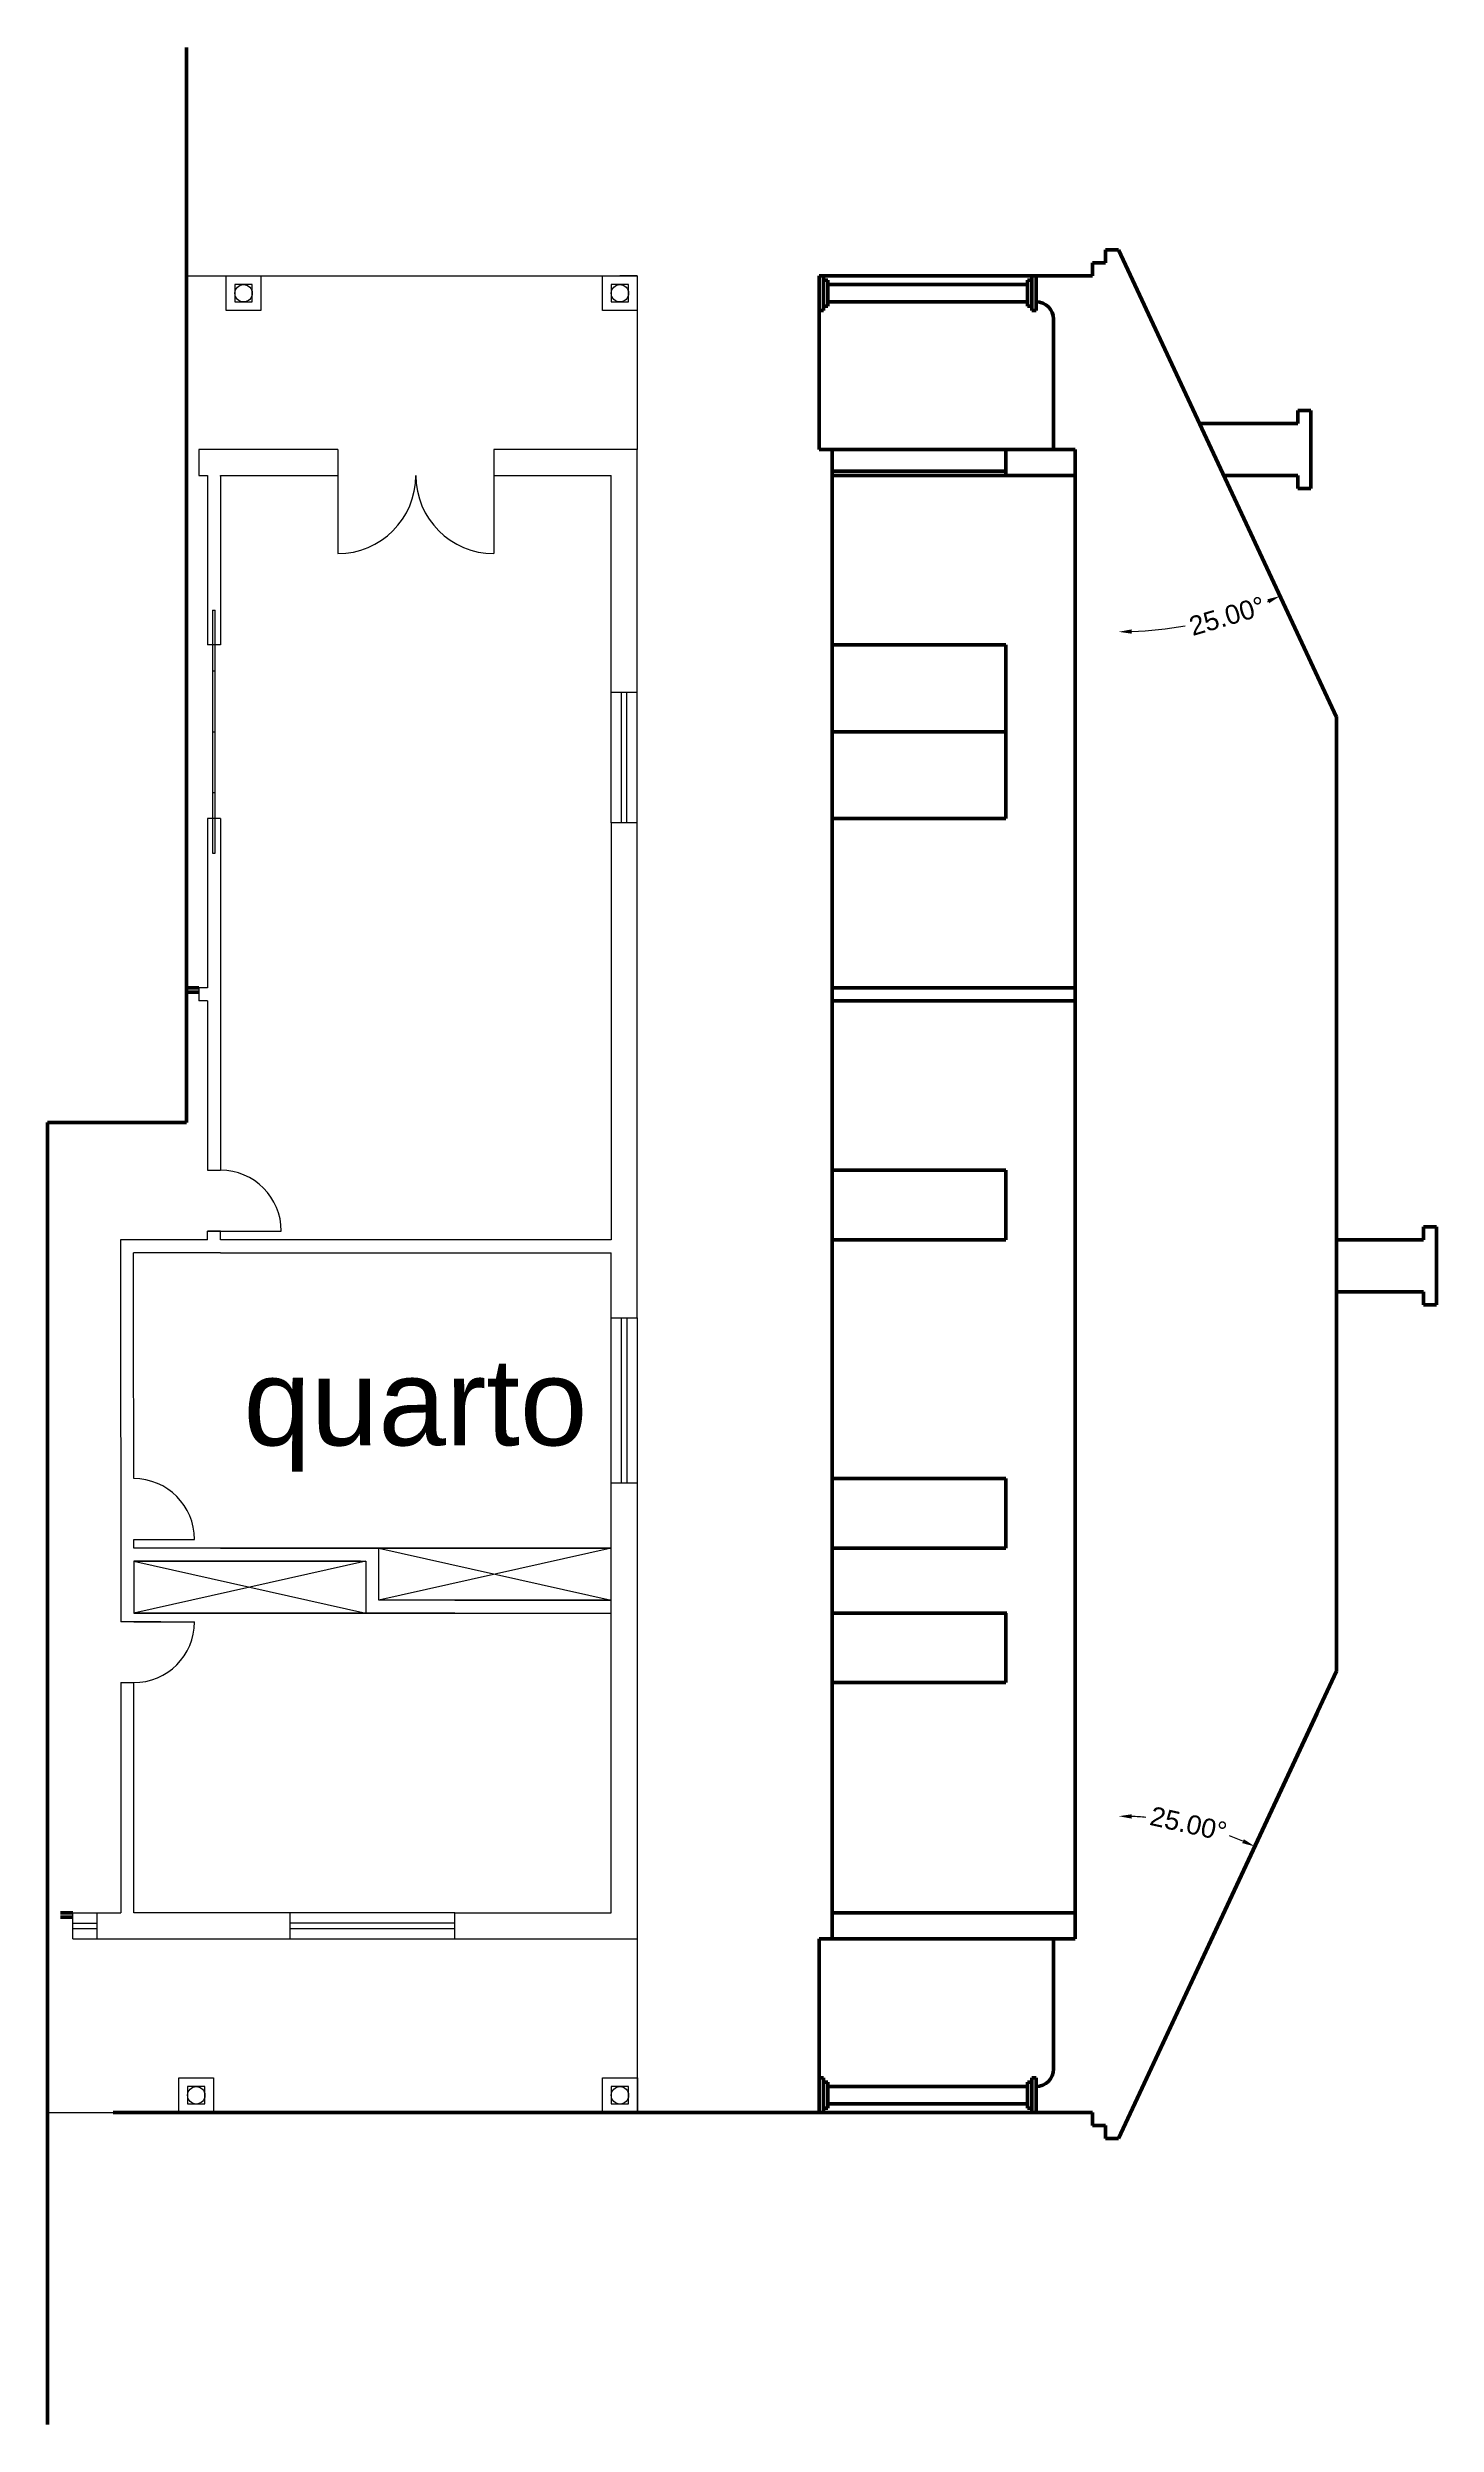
# Model space of a CAD drawing. Header units: millimetres. Extents: x 1315 to 1720, y -131 to -50.
# Drawn here: x 1601.47 to 1617.46, y -87.83 to -60.46 of the extents above; entities that cross this region are included whole.
import ezdxf

# ---------------------------------------------------------------- set-up
doc = ezdxf.new("R2010")
doc.units = ezdxf.units.MM
doc.layers.add('cortes', color=6, linetype='Continuous')
doc.styles.get("Standard").update_dxf_attribs({"font": 'ARIALUNI.TTF', "height": 0.22})
doc.dimstyles.get("Standard").update_dxf_attribs({"dimtxt": 0.15, "dimasz": 0.15, "dimexe": 0.0625, "dimexo": 0.0625, "dimgap": 0.0625, "dimtad": 0, "dimzin": 0, "dimdsep": 46, "dimtxsty": 'Standard', "dimcen": 2.5, "dimclrd": 256, "dimclre": 256, "dimclrt": 256, "dimazin": 0, "dimtfac": 1, "dimtofl": 0, "dimtmove": 0, "dimatfit": 3, "dimfxl": 0.0625, "dimfxlon": 1, "dimtolj": 1, "dimtzin": 0, "dimlwd": -1, "dimlwe": -1, "dimarcsym": 0})

msp = doc.modelspace()

# ---------------------------------------------------------------- texts
at = {"lineweight": 100, "ltscale": 0.05, "insert": (1603.723, -75.555), "char_height": 1, "attachment_point": 1}
msp.add_mtext_dynamic_manual_height_columns('quarto', width=61.49092, gutter_width=88.691, heights=[0], dxfattribs=at)

# ---------------------------------------------------------------- blocks, each defined once
blk = doc.blocks.new('*D159')
at = {"layer": 'cortes', "ltscale": 0.05, "transparency": 16777216}
for start, end in [(85.1443, 87.6846), (67.3154, 69.8557)]:
    blk.add_arc((1613.802, -84.537), 3.712, start, end, dxfattribs=at)
at = {"layer": 'cortes', "lineweight": 100, "ltscale": 0.05, "transparency": 16777216}
for points in [[(1613.952, -80.853), (1613.953, -80.803), (1613.802, -80.825)], [(1615.244, -81.09), (1615.224, -81.135), (1615.371, -81.173)]]:
    blk.add_solid(points, dxfattribs=at)
at = {"layer": 'Defpoints', "color": 0, "lineweight": 100, "ltscale": 0.05, "transparency": 16777216}
for p in [(1613.802, -62.787), (1616.083, -79.646), (1614.867, -80.981), (1613.802, -84.537), (1613.802, -84.537)]:
    blk.add_point(p, dxfattribs=at)
at = {"layer": 'cortes', "lineweight": 100, "ltscale": 0.05, "transparency": 16777216, "insert": (1614.606, -80.913), "char_height": 0.22, "attachment_point": 5, "rotation": 347.5}
blk.add_mtext('\\A1;25.00°', dxfattribs=at)
blk = doc.blocks.new('*D160')
at = {"layer": 'cortes', "ltscale": 0.05, "transparency": 16777216}
for start, end in [(292.9362, 293.0463), (271.9537, 280.0467)]:
    blk.add_arc((1613.802, -62.787), 4.399, start, end, dxfattribs=at)
at = {"layer": 'cortes', "lineweight": 100, "ltscale": 0.05, "transparency": 16777216}
for points in [[(1615.514, -66.813), (1615.535, -66.858), (1615.661, -66.775)], [(1613.953, -67.209), (1613.952, -67.159), (1613.802, -67.187)]]:
    blk.add_solid(points, dxfattribs=at)
at = {"layer": 'Defpoints', "color": 0, "lineweight": 100, "ltscale": 0.05, "transparency": 16777216}
for p in [(1613.802, -62.787), (1613.802, -62.787), (1614.44, -67.14), (1616.312, -68.17), (1613.802, -84.537)]:
    blk.add_point(p, dxfattribs=at)
at = {"layer": 'cortes', "lineweight": 100, "ltscale": 0.05, "transparency": 16777216, "insert": (1615.051, -67.006), "char_height": 0.22, "attachment_point": 5, "rotation": 16.4915}
blk.add_mtext('\\A1;25.00°', dxfattribs=at)

# ---------------------------------------------------------------- dimensions: what is measured, and where the dimension line sits
at = {"layer": 'cortes', "lineweight": 100, "ltscale": 0.05}
dim = msp.add_angular_dim_2l(base=(1614.867, -80.981), line1=((1613.802, -62.787), (1613.802, -84.537)), line2=((1613.802, -84.537), (1616.083, -79.646)), dimstyle='Standard', dxfattribs=at)
dim.commit()
dim.dimension.update_dxf_attribs({"geometry": '*D159', "text_midpoint": (1614.606, -80.913)})
dim = msp.add_angular_dim_2l(base=(1614.44, -67.14), line1=((1613.802, -62.787), (1613.802, -84.537)), line2=((1613.802, -62.787), (1616.312, -68.17)), dimstyle='Standard', dxfattribs=at)
dim.commit()
dim.dimension.update_dxf_attribs({"geometry": '*D160', "text_midpoint": (1615.051, -67.006), "dimtype": 162})

# ---------------------------------------------------------------- linework, layer by layer
at = {"color": 3}
for p, q in [((1603.066, -63.087), (1608.258, -63.087)), ((1608.258, -63.087), (1608.058, -63.087)), ((1608.258, -63.087), (1608.258, -63.501)), ((1608.258, -63.087), (1608.258, -63.287)), ((1608.258, -63.087), (1608.258, -65.087)), ((1604.808, -65.087), (1603.208, -65.087)), ((1603.208, -65.087), (1603.208, -65.387)), ((1604.808, -65.087), (1604.808, -65.387)), ((1608.258, -65.087), (1606.608, -65.087)), ((1606.608, -65.087), (1606.608, -65.387)), ((1608.258, -67.887), (1608.258, -65.087)), ((1603.208, -65.387), (1603.308, -65.387)), ((1603.308, -65.387), (1603.308, -66.002)), ((1603.308, -65.387), (1603.308, -65.387)), ((1603.458, -65.393), (1603.458, -65.387)), ((1603.458, -65.387), (1604.808, -65.387)), ((1603.458, -65.393), (1603.458, -67.337)), ((1604.808, -65.387), (1604.808, -66.287)), ((1604.808, -65.387), (1604.808, -65.387)), ((1606.608, -65.387), (1607.958, -65.387)), ((1606.608, -65.387), (1606.608, -66.287)), ((1607.958, -67.887), (1607.958, -65.387)), ((1603.308, -66.002), (1603.308, -67.337)), ((1603.368, -66.937), (1603.368, -69.737)), ((1603.368, -66.937), (1603.398, -66.937)), ((1603.398, -69.737), (1603.398, -66.937)), ((1603.398, -66.937), (1603.398, -66.937)), ((1603.458, -67.337), (1603.308, -67.337)), ((1603.368, -67.637), (1603.398, -67.637)), ((1607.958, -69.387), (1607.958, -67.887)), ((1608.258, -67.887), (1607.958, -67.887)), ((1607.958, -67.887), (1607.958, -67.887)), ((1608.078, -69.387), (1608.078, -67.887)), ((1608.138, -69.387), (1608.138, -67.887)), ((1608.258, -69.387), (1608.258, -67.887)), ((1603.368, -68.337), (1603.398, -68.337)), ((1603.368, -69.037), (1603.398, -69.037)), ((1603.458, -69.337), (1603.308, -69.337)), ((1603.308, -69.337), (1603.308, -71.287)), ((1603.458, -69.337), (1603.458, -71.437)), ((1608.258, -69.387), (1607.958, -69.387)), ((1607.958, -69.387), (1607.958, -74.187)), ((1608.258, -75.087), (1608.258, -69.387)), ((1603.368, -69.737), (1603.398, -69.737)), ((1603.308, -71.287), (1603.208, -71.287)), ((1603.208, -71.287), (1603.208, -71.287)), ((1603.208, -71.287), (1603.208, -71.437)), ((1603.308, -71.437), (1603.208, -71.437)), ((1603.308, -71.437), (1603.308, -73.387)), ((1603.458, -71.437), (1603.458, -73.387)), ((1603.308, -73.387), (1603.458, -73.387)), ((1603.458, -74.087), (1603.308, -74.087)), ((1603.308, -74.087), (1603.458, -74.087)), ((1603.308, -74.187), (1603.308, -74.087)), ((1603.458, -74.187), (1603.458, -74.087)), ((1603.458, -74.087), (1604.158, -74.087)), ((1602.457, -74.187), (1602.307, -74.187)), ((1602.307, -74.187), (1602.308, -74.337)), ((1602.308, -74.337), (1602.309, -78.587)), ((1603.308, -74.187), (1602.457, -74.187)), ((1602.458, -75.087), (1602.458, -74.337)), ((1603.458, -74.337), (1602.458, -74.337)), ((1607.958, -74.187), (1603.458, -74.187)), ((1603.458, -74.337), (1607.958, -74.337)), ((1607.958, -74.187), (1607.958, -74.187)), ((1607.958, -74.337), (1607.958, -74.337)), ((1607.958, -75.087), (1607.958, -74.337)), ((1602.459, -76.938), (1602.458, -75.087)), ((1607.958, -76.987), (1607.958, -75.087)), ((1607.958, -75.087), (1608.258, -75.087)), ((1608.078, -76.987), (1608.078, -75.087)), ((1608.138, -75.087), (1608.138, -76.987)), ((1608.258, -75.087), (1608.258, -76.987)), ((1607.958, -78.237), (1607.958, -76.987)), ((1607.958, -76.987), (1608.258, -76.987)), ((1608.259, -82.237), (1608.259, -76.987)), ((1602.459, -77.737), (1602.459, -77.637)), ((1602.459, -77.637), (1603.159, -77.637)), ((1607.958, -77.737), (1602.459, -77.737)), ((1605.069, -77.887), (1602.459, -77.887)), ((1602.459, -77.887), (1605.084, -77.887)), ((1602.459, -77.887), (1605.094, -77.887)), ((1602.459, -77.887), (1605.134, -77.887)), ((1605.134, -77.887), (1602.459, -78.487)), ((1602.459, -77.887), (1605.134, -78.487)), ((1602.459, -77.887), (1602.459, -78.487)), ((1603.458, -77.737), (1607.958, -77.737)), ((1603.458, -77.887), (1605.069, -77.887)), ((1605.134, -77.887), (1605.134, -78.487)), ((1605.283, -78.337), (1605.283, -77.737)), ((1607.958, -77.737), (1605.283, -78.337)), ((1605.283, -77.737), (1607.958, -78.337)), ((1607.958, -78.237), (1607.958, -78.237)), ((1607.959, -78.487), (1607.958, -78.237)), ((1606.159, -78.487), (1602.459, -78.487)), ((1602.459, -78.487), (1607.959, -78.487)), ((1602.459, -78.487), (1605.069, -78.487)), ((1607.958, -78.337), (1605.283, -78.337)), ((1607.958, -78.337), (1605.333, -78.337)), ((1606.159, -78.337), (1605.348, -78.337)), ((1606.159, -78.337), (1607.958, -78.337)), ((1607.959, -81.937), (1607.959, -78.487)), ((1602.459, -78.587), (1602.309, -78.587)), ((1602.773, -78.587), (1602.459, -78.587)), ((1602.459, -78.587), (1603.159, -78.587)), ((1602.309, -79.287), (1602.309, -81.108)), ((1602.309, -79.287), (1602.459, -79.287)), ((1602.459, -80.873), (1602.459, -79.287)), ((1602.459, -81.937), (1602.459, -80.873)), ((1602.309, -81.108), (1602.309, -81.937)), ((1601.759, -81.937), (1602.24, -81.937)), ((1601.759, -82.237), (1601.759, -81.937)), ((1601.759, -82.057), (1602.039, -82.057)), ((1602.039, -82.237), (1602.039, -81.937)), ((1602.24, -81.937), (1602.309, -81.937)), ((1602.609, -81.937), (1602.459, -81.937)), ((1603.017, -81.937), (1602.609, -81.937)), ((1604.259, -81.937), (1603.017, -81.937)), ((1604.259, -82.237), (1604.259, -81.937)), ((1606.159, -81.937), (1604.259, -81.937)), ((1606.159, -82.057), (1604.259, -82.057)), ((1606.159, -82.237), (1606.159, -81.937)), ((1606.159, -81.937), (1607.959, -81.937)), ((1607.959, -81.937), (1607.959, -81.937)), ((1608.259, -82.237), (1608.259, -81.937)), ((1601.759, -82.117), (1602.039, -82.117)), ((1601.759, -82.237), (1601.759, -82.237)), ((1601.759, -82.237), (1602.039, -82.237)), ((1602.039, -82.237), (1604.259, -82.237)), ((1604.259, -82.117), (1606.159, -82.117)), ((1604.259, -82.237), (1606.159, -82.237)), ((1604.259, -82.237), (1608.259, -82.237)), ((1608.259, -82.237), (1608.259, -82.237)), ((1608.259, -84.237), (1608.259, -82.237)), ((1601.466, -84.237), (1602.979, -84.237)), ((1601.466, -84.237), (1602.979, -84.237)), ((1602.979, -84.237), (1603.179, -84.237)), ((1603.379, -84.237), (1607.859, -84.237)), ((1608.259, -84.237), (1607.936, -84.237))]:
    msp.add_line(p, q, dxfattribs=at)
for points in [[(1603.524, -63.487), (1603.524, -63.087), (1603.924, -63.087), (1603.924, -63.487)], [(1603.824, -63.387), (1603.824, -63.187), (1603.624, -63.187), (1603.624, -63.387)], [(1607.858, -63.487), (1607.858, -63.087), (1608.258, -63.087), (1608.258, -63.487)], [(1608.158, -63.387), (1608.158, -63.187), (1607.958, -63.187), (1607.958, -63.387)], [(1602.979, -84.237), (1602.979, -83.837), (1603.379, -83.837), (1603.379, -84.237)], [(1603.279, -84.137), (1603.279, -83.937), (1603.079, -83.937), (1603.079, -84.137)], [(1607.859, -84.237), (1607.859, -83.837), (1608.259, -83.837), (1608.259, -84.237)], [(1608.159, -84.137), (1608.159, -83.937), (1607.959, -83.937), (1607.959, -84.137)]]:
    msp.add_lwpolyline(points, close=True, dxfattribs=at)
for centre in [(1603.724, -63.289), (1608.058, -63.289), (1603.179, -84.039), (1608.059, -84.039)]:
    msp.add_circle(centre, 0.1, dxfattribs=at)
for centre, radius, start, end in [((1604.808, -65.387), 0.9, 270, 0), ((1606.608, -65.387), 0.9, 180, 270), ((1603.458, -74.087), 0.7, 0, 90), ((1602.459, -77.638), 0.7, 0.0462, 90), ((1602.459, -78.587), 0.7, 270, 0)]:
    msp.add_arc(centre, radius, start, end, dxfattribs=at)
at = {"layer": 'cortes', "lineweight": 100, "ltscale": 0.05}
for p, q in [((1603.066, -60.459), (1603.066, -72.836)), ((1613.502, -63.087), (1613.502, -62.937)), ((1613.502, -62.937), (1613.652, -62.937)), ((1613.652, -62.937), (1613.652, -62.787)), ((1613.652, -62.787), (1613.802, -62.787)), ((1613.802, -62.787), (1616.312, -68.17)), ((1610.352, -63.487), (1610.352, -63.087)), ((1610.402, -63.087), (1610.352, -63.087)), ((1610.352, -63.087), (1610.352, -65.087)), ((1610.402, -63.137), (1610.402, -63.087)), ((1610.402, -63.087), (1610.502, -63.087)), ((1610.452, -63.137), (1610.402, -63.137)), ((1610.402, -63.137), (1610.402, -63.437)), ((1610.452, -63.187), (1610.452, -63.137)), ((1612.752, -63.187), (1610.452, -63.187)), ((1610.452, -63.187), (1610.452, -63.387)), ((1610.502, -63.087), (1613.502, -63.087)), ((1612.752, -63.187), (1612.752, -63.137)), ((1612.752, -63.137), (1612.802, -63.137)), ((1612.752, -63.187), (1612.752, -63.412)), ((1612.802, -63.137), (1612.802, -63.087)), ((1612.802, -63.087), (1612.852, -63.087)), ((1612.802, -63.137), (1612.802, -63.437)), ((1612.852, -63.087), (1612.852, -63.487)), ((1613.502, -63.087), (1613.052, -63.087)), ((1613.502, -63.087), (1613.052, -63.087)), ((1610.402, -63.487), (1610.352, -63.487)), ((1610.452, -63.437), (1610.402, -63.437)), ((1610.402, -63.437), (1610.402, -63.487)), ((1610.452, -63.387), (1612.752, -63.387)), ((1610.452, -63.387), (1610.452, -63.437)), ((1612.752, -63.387), (1612.752, -63.437)), ((1612.752, -63.437), (1612.802, -63.437)), ((1612.802, -63.437), (1612.802, -63.487)), ((1612.802, -63.487), (1612.852, -63.487)), ((1613.052, -63.587), (1613.052, -65.087)), ((1615.015, -64.787), (1614.735, -64.787)), ((1615.015, -64.787), (1615.865, -64.787)), ((1615.865, -64.787), (1615.865, -64.637)), ((1615.865, -64.637), (1616.015, -64.637)), ((1616.015, -65.537), (1616.015, -64.637)), ((1610.502, -65.087), (1610.352, -65.087)), ((1610.502, -65.087), (1613.302, -65.087)), ((1610.502, -65.087), (1610.502, -65.387)), ((1612.502, -65.087), (1612.502, -65.387)), ((1613.302, -65.387), (1613.302, -65.087)), ((1610.502, -65.337), (1612.502, -65.337)), ((1610.502, -65.387), (1610.502, -82.237)), ((1610.502, -65.387), (1613.302, -65.387)), ((1613.302, -65.387), (1613.302, -81.937)), ((1615.015, -65.387), (1615.865, -65.387)), ((1615.015, -65.387), (1615.865, -65.387)), ((1615.865, -65.387), (1615.865, -65.537)), ((1615.865, -65.537), (1616.015, -65.537)), ((1610.502, -67.337), (1612.502, -67.337)), ((1612.502, -67.337), (1612.502, -69.337)), ((1610.502, -68.337), (1612.502, -68.337)), ((1616.312, -75.105), (1616.312, -68.17)), ((1610.502, -69.337), (1612.502, -69.337)), ((1603.208, -71.287), (1603.066, -71.287)), ((1603.208, -71.337), (1603.066, -71.337)), ((1610.502, -71.287), (1613.302, -71.287)), ((1610.502, -71.437), (1613.302, -71.437)), ((1603.066, -72.836), (1601.466, -72.836)), ((1601.466, -72.836), (1601.466, -87.829)), ((1610.502, -73.387), (1612.502, -73.387)), ((1610.502, -73.387), (1610.502, -74.187)), ((1612.502, -74.087), (1612.502, -73.387)), ((1612.502, -74.087), (1612.502, -74.187)), ((1617.312, -74.187), (1617.312, -74.037)), ((1617.312, -74.037), (1617.462, -74.037)), ((1617.462, -74.037), (1617.462, -74.787)), ((1610.502, -74.187), (1612.502, -74.187)), ((1616.312, -74.187), (1617.312, -74.187)), ((1616.312, -74.187), (1616.312, -74.787)), ((1616.312, -74.787), (1617.312, -74.787)), ((1617.312, -74.937), (1617.312, -74.787)), ((1617.462, -74.937), (1617.312, -74.937)), ((1617.462, -74.787), (1617.462, -74.937)), ((1616.312, -75.105), (1616.312, -79.155)), ((1610.502, -76.938), (1612.502, -76.938)), ((1610.502, -76.938), (1610.502, -77.738)), ((1612.502, -77.637), (1612.502, -76.938)), ((1612.502, -77.637), (1612.502, -77.738)), ((1610.502, -77.738), (1612.502, -77.738)), ((1610.502, -79.287), (1610.502, -78.487)), ((1610.502, -78.487), (1612.513, -78.487)), ((1612.502, -78.583), (1612.502, -78.487)), ((1612.502, -78.583), (1612.503, -78.583)), ((1612.502, -78.587), (1612.502, -79.287)), ((1610.502, -79.287), (1612.502, -79.287)), ((1613.802, -84.537), (1616.312, -79.155)), ((1613.802, -84.537), (1616.083, -79.646)), ((1601.759, -81.937), (1601.617, -81.937)), ((1601.759, -81.987), (1601.617, -81.987)), ((1610.502, -81.937), (1613.302, -81.937)), ((1613.302, -81.937), (1613.302, -82.237)), ((1610.352, -82.237), (1610.352, -84.137)), ((1610.352, -82.237), (1610.502, -82.237)), ((1610.502, -82.237), (1613.302, -82.237)), ((1613.277, -82.237), (1613.052, -82.237)), ((1613.052, -82.237), (1613.052, -83.737)), ((1610.352, -84.237), (1610.352, -83.837)), ((1610.402, -83.837), (1610.352, -83.837)), ((1610.402, -83.887), (1610.402, -83.837)), ((1610.452, -83.887), (1610.402, -83.887)), ((1610.402, -83.887), (1610.402, -84.187)), ((1610.452, -83.937), (1610.452, -83.887)), ((1612.752, -83.937), (1610.452, -83.937)), ((1610.452, -83.937), (1610.452, -84.137)), ((1612.752, -83.937), (1612.752, -83.887)), ((1612.752, -83.887), (1612.802, -83.887)), ((1612.752, -83.937), (1612.752, -84.162)), ((1612.802, -83.887), (1612.802, -83.837)), ((1612.802, -83.837), (1612.852, -83.837)), ((1612.802, -83.887), (1612.802, -84.187)), ((1612.852, -83.837), (1612.852, -84.237)), ((1602.223, -84.237), (1613.502, -84.237)), ((1610.352, -84.237), (1610.202, -84.237)), ((1610.402, -84.237), (1610.352, -84.237)), ((1610.452, -84.187), (1610.402, -84.187)), ((1610.402, -84.187), (1610.402, -84.237)), ((1610.452, -84.137), (1612.752, -84.137)), ((1610.452, -84.137), (1610.452, -84.187)), ((1612.752, -84.137), (1612.752, -84.187)), ((1612.752, -84.187), (1612.802, -84.187)), ((1612.802, -84.187), (1612.802, -84.237)), ((1612.802, -84.237), (1612.852, -84.237)), ((1613.502, -84.237), (1613.052, -84.237)), ((1613.502, -84.237), (1613.502, -84.387)), ((1613.502, -84.387), (1613.652, -84.387)), ((1613.652, -84.387), (1613.652, -84.537)), ((1613.652, -84.537), (1613.802, -84.537))]:
    msp.add_line(p, q, dxfattribs=at)
for centre, start, end in [((1612.852, -63.587), 0, 90), ((1612.852, -83.737), 270, 0)]:
    msp.add_arc(centre, 0.2, start, end, dxfattribs=at)

msp.set_redraw_order([(e.dxf.handle, doc.entitydb.next_handle()) for e in msp.query("TEXT MTEXT ATTDEF DIMENSION ARC_DIMENSION")])  # texts and dimensions are drawn at this point

doc.saveas('drawing.dxf')
